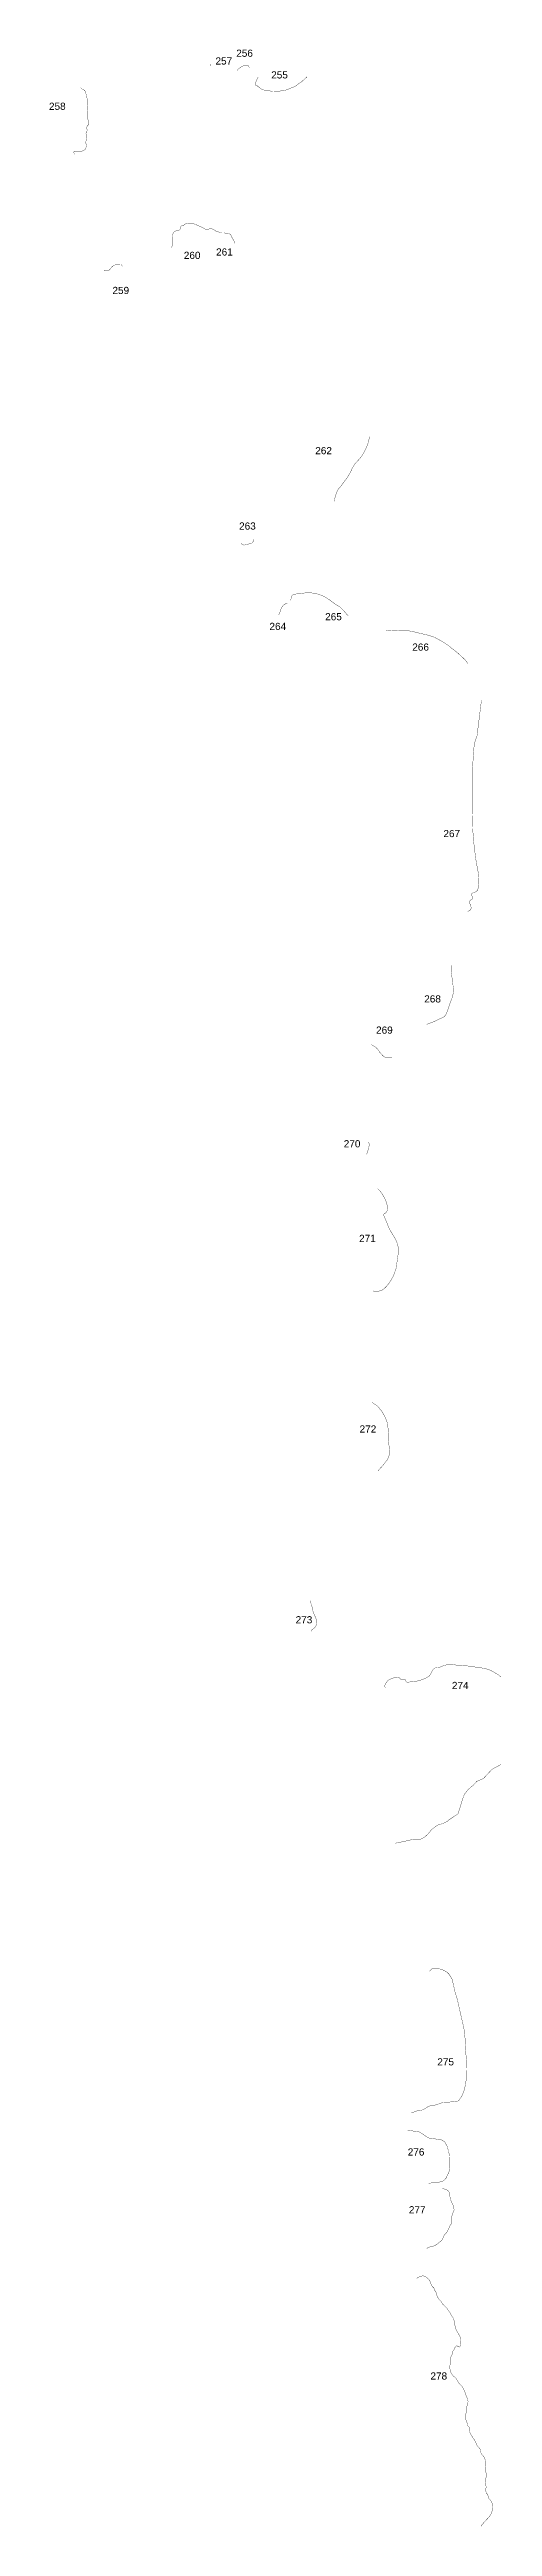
# Model space of a CAD drawing. Header units: metres. Extents: x 254121 to 358116, y 1739230 to 2227325.
# Drawn here: x 314234 to 318568, y 1860660 to 1884872 of the extents above; entities that cross this region are included whole.
import ezdxf

# ---------------------------------------------------------------- set-up
doc = ezdxf.new("R2010")
doc.units = ezdxf.units.M
doc.layers.add('NATURALLY PROTECTED', color=3, linetype='Continuous')
doc.styles.get("Standard").update_dxf_attribs({"font": 'arial.ttf'})

msp = doc.modelspace()

# ---------------------------------------------------------------- texts
at = {"char_height": 70, "attachment_point": 1}
for s, width, insert in [('256', 95.17, (316061, 1884871)), ('257', 95.17, (315858, 1884795)), ('255', 95.17, (316403, 1884659)), ('258', 146.79, (314229, 1884352)), ('261', 95.17, (315864, 1882928)), ('260', 95.17, (315548, 1882895)), ('259', 95.17, (314850, 1882552)), ('262', 95.17, (316834, 1880986)), ('263', 199.12, (316089, 1880249)), ('265', 95.17, (316931, 1879363)), ('264', 262.65, (316386, 1879268)), ('266', 95.17, (317783, 1879066)), ('267', 95.17, (318088, 1877243)), ('268', 95.17, (317900, 1875627)), ('269', 95.17, (317429, 1875322)), ('270', 95.17, (317113, 1874211)), ('271', 95.17, (317263, 1873286)), ('272', 95.17, (317268, 1871423)), ('273', 246.61, (316642, 1869558)), ('274', 95.17, (318171, 1868916)), ('275', 95.17, (318028, 1865237)), ('276', 95.17, (317739, 1864356)), ('277', 262.57, (317750, 1863791)), ('278', 95.17, (317961, 1862166))]:
    msp.add_mtext_dynamic_manual_height_columns(s, width=width, gutter_width=1, heights=[0], dxfattribs=dict(at, insert=insert))

# ---------------------------------------------------------------- linework, layer by layer
at = {"layer": 'NATURALLY PROTECTED', "const_width": 3, "flags": 128}
for points in [[(315814, 1884712), (315812, 1884722), (315811, 1884732), (315811, 1884740)], [(316188, 1884695), (316185, 1884702), (316182, 1884710), (316178, 1884716), (316172, 1884719), (316164, 1884720), (316150, 1884719), (316135, 1884714), (316122, 1884708), (316103, 1884698), (316089, 1884688), (316076, 1884677), (316072, 1884669), (316070, 1884665)], [(314538, 1884500), (314549, 1884488), (314556, 1884484), (314566, 1884481), (314577, 1884473), (314587, 1884460), (314590, 1884447), (314594, 1884421), (314598, 1884408), (314605, 1884381), (314609, 1884365), (314607, 1884353), (314602, 1884342), (314602, 1884335), (314601, 1884323), (314603, 1884314), (314606, 1884305), (314605, 1884300), (314605, 1884290), (314607, 1884276), (314609, 1884262), (314609, 1884249), (314607, 1884240), (314603, 1884231), (314602, 1884220), (314604, 1884204), (314607, 1884195), (314611, 1884187), (314614, 1884178), (314613, 1884169), (314612, 1884156), (314615, 1884150), (314619, 1884145), (314620, 1884141), (314616, 1884137), (314607, 1884129), (314599, 1884113), (314599, 1884102), (314602, 1884088), (314601, 1884076), (314594, 1884063), (314591, 1884055), (314592, 1884044), (314595, 1884039), (314595, 1884024), (314595, 1884003), (314591, 1883974), (314591, 1883952), (314595, 1883935), (314591, 1883913), (314584, 1883897), (314579, 1883893), (314571, 1883887), (314559, 1883882), (314544, 1883876), (314530, 1883873), (314520, 1883871), (314507, 1883873), (314499, 1883874), (314490, 1883878), (314483, 1883878), (314477, 1883876), (314472, 1883869), (314474, 1883858), (314480, 1883849)], [(316754, 1884605), (316708, 1884563), (316634, 1884510), (316547, 1884476), (316485, 1884465), (316420, 1884463), (316391, 1884467), (316381, 1884472), (316370, 1884475), (316353, 1884475), (316338, 1884475), (316321, 1884478), (316305, 1884487), (316293, 1884496), (316278, 1884507), (316268, 1884516), (316260, 1884519), (316254, 1884520), (316251, 1884523), (316249, 1884531), (316249, 1884544), (316259, 1884569), (316269, 1884589), (316275, 1884602)], [(315430, 1882935), (315433, 1882951), (315439, 1882966), (315441, 1882982), (315441, 1883006), (315438, 1883028), (315439, 1883047), (315440, 1883064), (315443, 1883075), (315449, 1883086), (315459, 1883094), (315473, 1883100), (315492, 1883104), (315505, 1883108), (315510, 1883113), (315515, 1883123), (315518, 1883136), (315522, 1883146), (315527, 1883150), (315536, 1883153), (315545, 1883153), (315550, 1883157), (315559, 1883164), (315567, 1883170), (315577, 1883172), (315599, 1883174), (315620, 1883174), (315644, 1883169), (315670, 1883159), (315705, 1883144), (315739, 1883127), (315755, 1883118), (315766, 1883115), (315774, 1883114), (315782, 1883114), (315795, 1883118), (315810, 1883120), (315822, 1883119), (315839, 1883114), (315853, 1883104), (315863, 1883097), (315869, 1883094), (315882, 1883090), (315899, 1883086), (315915, 1883084), (315917, 1883084)], [(315940, 1883080), (315964, 1883075), (315992, 1883071), (316001, 1883067), (316008, 1883058), (316013, 1883049), (316017, 1883039), (316028, 1883020), (316039, 1883000), (316042, 1882985), (316040, 1882978), (316038, 1882977)], [(314767, 1882709), (314772, 1882712), (314783, 1882714), (314799, 1882712), (314808, 1882712), (314816, 1882714), (314828, 1882727), (314840, 1882743), (314853, 1882755), (314865, 1882764), (314880, 1882767), (314896, 1882767), (314919, 1882768), (314926, 1882769), (314933, 1882769), (314940, 1882766), (314945, 1882757), (314949, 1882753)], [(317366, 1881088), (317353, 1881032), (317336, 1880985), (317307, 1880926), (317281, 1880887), (317254, 1880856), (317227, 1880828), (317211, 1880805), (317195, 1880777), (317178, 1880741), (317146, 1880684), (317124, 1880658), (317099, 1880622), (317059, 1880573), (317046, 1880547), (317030, 1880507), (317021, 1880457)], [(316235, 1880085), (316232, 1880071), (316221, 1880053), (316211, 1880046), (316185, 1880039), (316151, 1880030), (316138, 1880028), (316131, 1880029), (316119, 1880033), (316107, 1880044)], [(316595, 1879487), (316594, 1879491), (316595, 1879497), (316597, 1879503), (316602, 1879512), (316605, 1879521), (316606, 1879531), (316610, 1879538), (316617, 1879544), (316629, 1879547), (316641, 1879549), (316695, 1879556), (316755, 1879562), (316801, 1879560), (316852, 1879551), (316875, 1879544), (316916, 1879528), (316939, 1879514), (316969, 1879495), (317000, 1879472), (317028, 1879451), (317062, 1879431), (317076, 1879423), (317094, 1879406), (317119, 1879379), (317156, 1879336)], [(316472, 1879343), (316474, 1879345), (316483, 1879357), (316494, 1879388), (316504, 1879417), (316520, 1879437), (316532, 1879447), (316543, 1879454), (316558, 1879459), (316561, 1879460)], [(317526, 1879192), (317554, 1879196), (317611, 1879193), (317688, 1879189), (317744, 1879190), (317784, 1879184), (317857, 1879166), (317947, 1879145), (318004, 1879125), (318081, 1879083), (318133, 1879048), (318233, 1878969), (318295, 1878911), (318326, 1878873), (318328, 1878871)], [(318460, 1878512), (318417, 1878165), (318398, 1878110), (318389, 1878076), (318381, 1877981), (318372, 1877825), (318372, 1877689), (318371, 1877552), (318375, 1877342), (318374, 1877259), (318385, 1877118), (318404, 1876962), (318417, 1876888), (318422, 1876865), (318431, 1876809), (318436, 1876780), (318435, 1876728), (318428, 1876674), (318421, 1876653), (318412, 1876643), (318394, 1876634), (318378, 1876629), (318370, 1876626), (318364, 1876619), (318363, 1876613), (318364, 1876605), (318369, 1876595), (318372, 1876583), (318373, 1876575), (318370, 1876569), (318363, 1876564), (318349, 1876553), (318344, 1876547), (318342, 1876540), (318343, 1876530), (318348, 1876520), (318354, 1876510), (318357, 1876496), (318359, 1876485), (318358, 1876476), (318356, 1876468), (318350, 1876461), (318325, 1876445)], [(318165, 1875920), (318164, 1875910), (318163, 1875894), (318165, 1875858), (318167, 1875838), (318170, 1875818), (318173, 1875791), (318177, 1875764), (318181, 1875739), (318182, 1875717), (318187, 1875687), (318188, 1875674), (318184, 1875649), (318177, 1875613), (318170, 1875594), (318162, 1875576), (318151, 1875545), (318136, 1875497), (318116, 1875445), (318108, 1875430), (318099, 1875422), (318087, 1875412), (318061, 1875401), (318039, 1875392), (318001, 1875371), (317940, 1875349), (317923, 1875342)], [(317586, 1875016), (317581, 1875016), (317559, 1875015), (317539, 1875017), (317519, 1875022), (317508, 1875026), (317499, 1875033), (317482, 1875051), (317468, 1875067), (317463, 1875073), (317458, 1875082), (317451, 1875092), (317444, 1875102), (317432, 1875113), (317419, 1875123), (317406, 1875132), (317393, 1875139), (317384, 1875146), (317384, 1875146)], [(317353, 1874192), (317355, 1874189), (317361, 1874177), (317363, 1874165), (317361, 1874155), (317355, 1874129), (317340, 1874080), (317333, 1874072)], [(317444, 1873738), (317463, 1873719), (317485, 1873691), (317503, 1873661), (317518, 1873633), (317531, 1873601), (317539, 1873567), (317541, 1873546), (317539, 1873529), (317535, 1873515), (317529, 1873505), (317520, 1873498), (317512, 1873493), (317507, 1873489), (317504, 1873482), (317505, 1873473), (317514, 1873453), (317532, 1873411), (317542, 1873386), (317561, 1873340), (317590, 1873291), (317619, 1873245), (317632, 1873214), (317643, 1873179), (317646, 1873150), (317646, 1873103), (317632, 1873006), (317626, 1872960), (317599, 1872885), (317574, 1872839), (317552, 1872808), (317529, 1872780), (317507, 1872759), (317482, 1872742), (317459, 1872736), (317429, 1872734), (317419, 1872734), (317405, 1872736), (317398, 1872739)], [(317392, 1871647), (317404, 1871637), (317436, 1871618), (317455, 1871598), (317493, 1871549), (317517, 1871504), (317537, 1871454), (317545, 1871410), (317549, 1871358), (317552, 1871271), (317558, 1871193), (317561, 1871164), (317555, 1871124), (317541, 1871090), (317503, 1871040), (317448, 1870979)], [(316792, 1869711), (316789, 1869697), (316795, 1869671), (316804, 1869646), (316806, 1869637), (316809, 1869612), (316823, 1869576), (316837, 1869547), (316845, 1869522), (316848, 1869507), (316849, 1869494), (316846, 1869473), (316832, 1869450), (316819, 1869439), (316802, 1869425), (316796, 1869411), (316796, 1869409)], [(317519, 1868856), (317515, 1868869), (317515, 1868884), (317524, 1868902), (317543, 1868929), (317568, 1868943), (317606, 1868957), (317635, 1868961), (317658, 1868957), (317662, 1868950), (317668, 1868943), (317675, 1868942), (317692, 1868944), (317705, 1868943), (317716, 1868935), (317723, 1868919), (317730, 1868914), (317747, 1868914), (317810, 1868919), (317859, 1868931), (317909, 1868949), (317948, 1868971), (317960, 1868987), (317970, 1869007), (317980, 1869026), (317988, 1869038), (317998, 1869048), (318010, 1869054), (318028, 1869058), (318051, 1869059), (318063, 1869063), (318082, 1869072), (318117, 1869082), (318143, 1869087), (318170, 1869086), (318215, 1869080), (318250, 1869080), (318298, 1869075), (318365, 1869066), (318463, 1869052), (318519, 1869040), (318557, 1869025), (318624, 1868986), (318705, 1868919), (318779, 1868848), (318848, 1868771), (318889, 1868726), (318928, 1868655), (318970, 1868572), (318997, 1868524), (319013, 1868481), (319024, 1868428), (319026, 1868337), (318986, 1868145), (318941, 1868140), (318888, 1868151), (318826, 1868155), (318671, 1868119), (318563, 1868061), (318479, 1867971), (318415, 1867944), (318377, 1867903), (318336, 1867870), (318292, 1867816), (318270, 1867753), (318248, 1867679), (318230, 1867626), (318192, 1867600), (318144, 1867568), (318122, 1867551), (318086, 1867532), (318030, 1867516), (317977, 1867477), (317940, 1867432), (317902, 1867397), (317870, 1867380), (317832, 1867378), (317789, 1867377), (317748, 1867366), (317688, 1867353), (317630, 1867342), (317618, 1867335)], [(317953, 1866087), (317963, 1866099), (317975, 1866110), (317992, 1866115), (318017, 1866115), (318055, 1866109), (318091, 1866097), (318124, 1866077), (318145, 1866056), (318172, 1866011), (318183, 1865968), (318201, 1865887), (318226, 1865804), (318251, 1865692), (318288, 1865531), (318299, 1865439), (318304, 1865330), (318313, 1865211), (318312, 1865119), (318310, 1865021), (318295, 1864935), (318269, 1864868), (318240, 1864827), (318228, 1864817), (318213, 1864814), (318192, 1864812), (318162, 1864810), (318133, 1864808), (318087, 1864806), (318057, 1864796), (318021, 1864783), (317976, 1864773), (317957, 1864772), (317940, 1864766), (317912, 1864746), (317886, 1864732), (317854, 1864727), (317824, 1864721), (317781, 1864705), (317775, 1864703)], [(317738, 1864532), (317789, 1864526), (317842, 1864521), (317876, 1864503), (317927, 1864467), (317956, 1864454), (318010, 1864448), (318068, 1864439), (318098, 1864423), (318122, 1864382), (318137, 1864332), (318149, 1864281), (318151, 1864194), (318149, 1864154), (318140, 1864118), (318125, 1864090), (318114, 1864066), (318096, 1864046), (318074, 1864031), (318048, 1864027), (317992, 1864020), (317957, 1864017), (317945, 1864017)], [(318078, 1863962), (318089, 1863962), (318107, 1863956), (318122, 1863949), (318136, 1863939), (318144, 1863929), (318149, 1863914), (318151, 1863889), (318155, 1863869), (318162, 1863846), (318173, 1863821), (318183, 1863800), (318189, 1863778), (318191, 1863766), (318192, 1863754), (318189, 1863741), (318182, 1863727), (318175, 1863710), (318168, 1863686), (318164, 1863669), (318164, 1863659), (318166, 1863650), (318167, 1863641), (318168, 1863626), (318165, 1863619), (318158, 1863610), (318153, 1863601), (318149, 1863594), (318147, 1863588), (318143, 1863579), (318131, 1863555), (318122, 1863537), (318110, 1863523), (318104, 1863518), (318098, 1863511), (318094, 1863505), (318091, 1863495), (318083, 1863477), (318075, 1863461), (318071, 1863455), (318062, 1863448), (318050, 1863440), (318040, 1863431), (318031, 1863424), (318018, 1863414), (318003, 1863406), (317986, 1863400), (317968, 1863395), (317952, 1863392), (317938, 1863386), (317927, 1863379), (317924, 1863375)], [(317828, 1863086), (317831, 1863088), (317843, 1863096), (317850, 1863100), (317855, 1863102), (317862, 1863104), (317871, 1863107), (317881, 1863109), (317892, 1863109), (317901, 1863107), (317914, 1863101), (317923, 1863094), (317929, 1863089), (317937, 1863082), (317943, 1863076), (317951, 1863067), (317956, 1863058), (317959, 1863047), (317964, 1863035), (317969, 1863024), (317974, 1863015), (317984, 1863001), (317993, 1862992), (318000, 1862984), (318002, 1862980), (318003, 1862976), (318003, 1862971), (318004, 1862966), (318007, 1862961), (318012, 1862954), (318017, 1862947), (318020, 1862942), (318021, 1862936), (318021, 1862929), (318023, 1862922), (318030, 1862903), (318037, 1862892), (318044, 1862882), (318053, 1862873), (318058, 1862868), (318065, 1862859), (318075, 1862844), (318080, 1862833), (318086, 1862828), (318101, 1862815), (318112, 1862804), (318122, 1862793), (318129, 1862783), (318140, 1862766), (318146, 1862759), (318150, 1862753), (318155, 1862746), (318163, 1862730), (318170, 1862716), (318174, 1862710), (318178, 1862705), (318183, 1862700), (318186, 1862695), (318188, 1862691), (318189, 1862686), (318191, 1862677), (318194, 1862662), (318198, 1862647), (318199, 1862637), (318202, 1862618), (318204, 1862604), (318208, 1862593), (318215, 1862576), (318224, 1862561), (318236, 1862541), (318243, 1862529), (318248, 1862520), (318252, 1862509), (318258, 1862494), (318260, 1862485), (318259, 1862466), (318256, 1862434), (318253, 1862425), (318246, 1862416), (318241, 1862414), (318234, 1862416), (318227, 1862423), (318221, 1862425), (318216, 1862425), (318212, 1862423), (318206, 1862417), (318198, 1862405), (318192, 1862389), (318187, 1862384), (318183, 1862379), (318181, 1862375), (318179, 1862368), (318179, 1862361), (318176, 1862351), (318174, 1862344), (318167, 1862331), (318164, 1862325), (318161, 1862317), (318160, 1862304), (318161, 1862290), (318160, 1862277), (318158, 1862269), (318155, 1862262), (318154, 1862255), (318153, 1862244), (318151, 1862225), (318152, 1862213), (318152, 1862199), (318154, 1862188), (318160, 1862166), (318169, 1862151), (318176, 1862140), (318183, 1862133), (318196, 1862123), (318204, 1862116), (318213, 1862106), (318220, 1862094), (318228, 1862079), (318237, 1862065), (318246, 1862054), (318259, 1862041), (318267, 1862033), (318275, 1862022), (318283, 1862008), (318290, 1861994), (318299, 1861973), (318303, 1861955), (318310, 1861938), (318319, 1861920), (318324, 1861910), (318327, 1861896), (318329, 1861880), (318327, 1861860), (318321, 1861840), (318316, 1861833), (318314, 1861826), (318314, 1861809), (318313, 1861788), (318309, 1861767), (318302, 1861748), (318302, 1861736), (318305, 1861713), (318314, 1861688), (318320, 1861673), (318322, 1861653), (318326, 1861644), (318333, 1861638), (318338, 1861632), (318341, 1861627), (318341, 1861618), (318340, 1861609), (318340, 1861599), (318342, 1861589), (318350, 1861572), (318365, 1861546), (318373, 1861533), (318382, 1861517), (318391, 1861506), (318399, 1861492), (318405, 1861480), (318413, 1861461), (318418, 1861450), (318424, 1861442), (318433, 1861434), (318439, 1861428), (318446, 1861417), (318452, 1861404), (318454, 1861396), (318455, 1861386), (318456, 1861376), (318459, 1861369), (318468, 1861360), (318482, 1861344), (318489, 1861332), (318493, 1861321), (318497, 1861310), (318499, 1861299), (318500, 1861285), (318500, 1861274), (318499, 1861262), (318498, 1861245), (318499, 1861234), (318500, 1861217), (318501, 1861202), (318501, 1861193), (318503, 1861189), (318505, 1861185), (318507, 1861180), (318507, 1861176), (318507, 1861170), (318506, 1861165), (318505, 1861159), (318505, 1861154), (318505, 1861149), (318506, 1861144), (318505, 1861139), (318501, 1861129), (318498, 1861121), (318496, 1861111), (318496, 1861101), (318498, 1861090), (318499, 1861076), (318501, 1861063), (318504, 1861057), (318505, 1861052), (318506, 1861045), (318505, 1861038), (318503, 1861033), (318501, 1861028), (318500, 1861020), (318501, 1861011), (318504, 1861001), (318509, 1860985), (318514, 1860980), (318519, 1860974), (318521, 1860971), (318522, 1860966), (318527, 1860957), (318531, 1860941), (318533, 1860934), (318539, 1860928), (318548, 1860917), (318554, 1860908), (318562, 1860896), (318564, 1860887), (318566, 1860873), (318566, 1860858), (318567, 1860848), (318566, 1860838), (318564, 1860829), (318565, 1860816), (318561, 1860797), (318554, 1860782), (318546, 1860770), (318532, 1860751), (318519, 1860736), (318511, 1860728), (318489, 1860704), (318470, 1860683), (318456, 1860662)]]:
    msp.add_lwpolyline(points, dxfattribs=at)

msp.set_redraw_order([(e.dxf.handle, doc.entitydb.next_handle()) for e in msp.query("TEXT MTEXT ATTDEF DIMENSION ARC_DIMENSION")])  # texts and dimensions are drawn at this point

doc.saveas('drawing.dxf')
